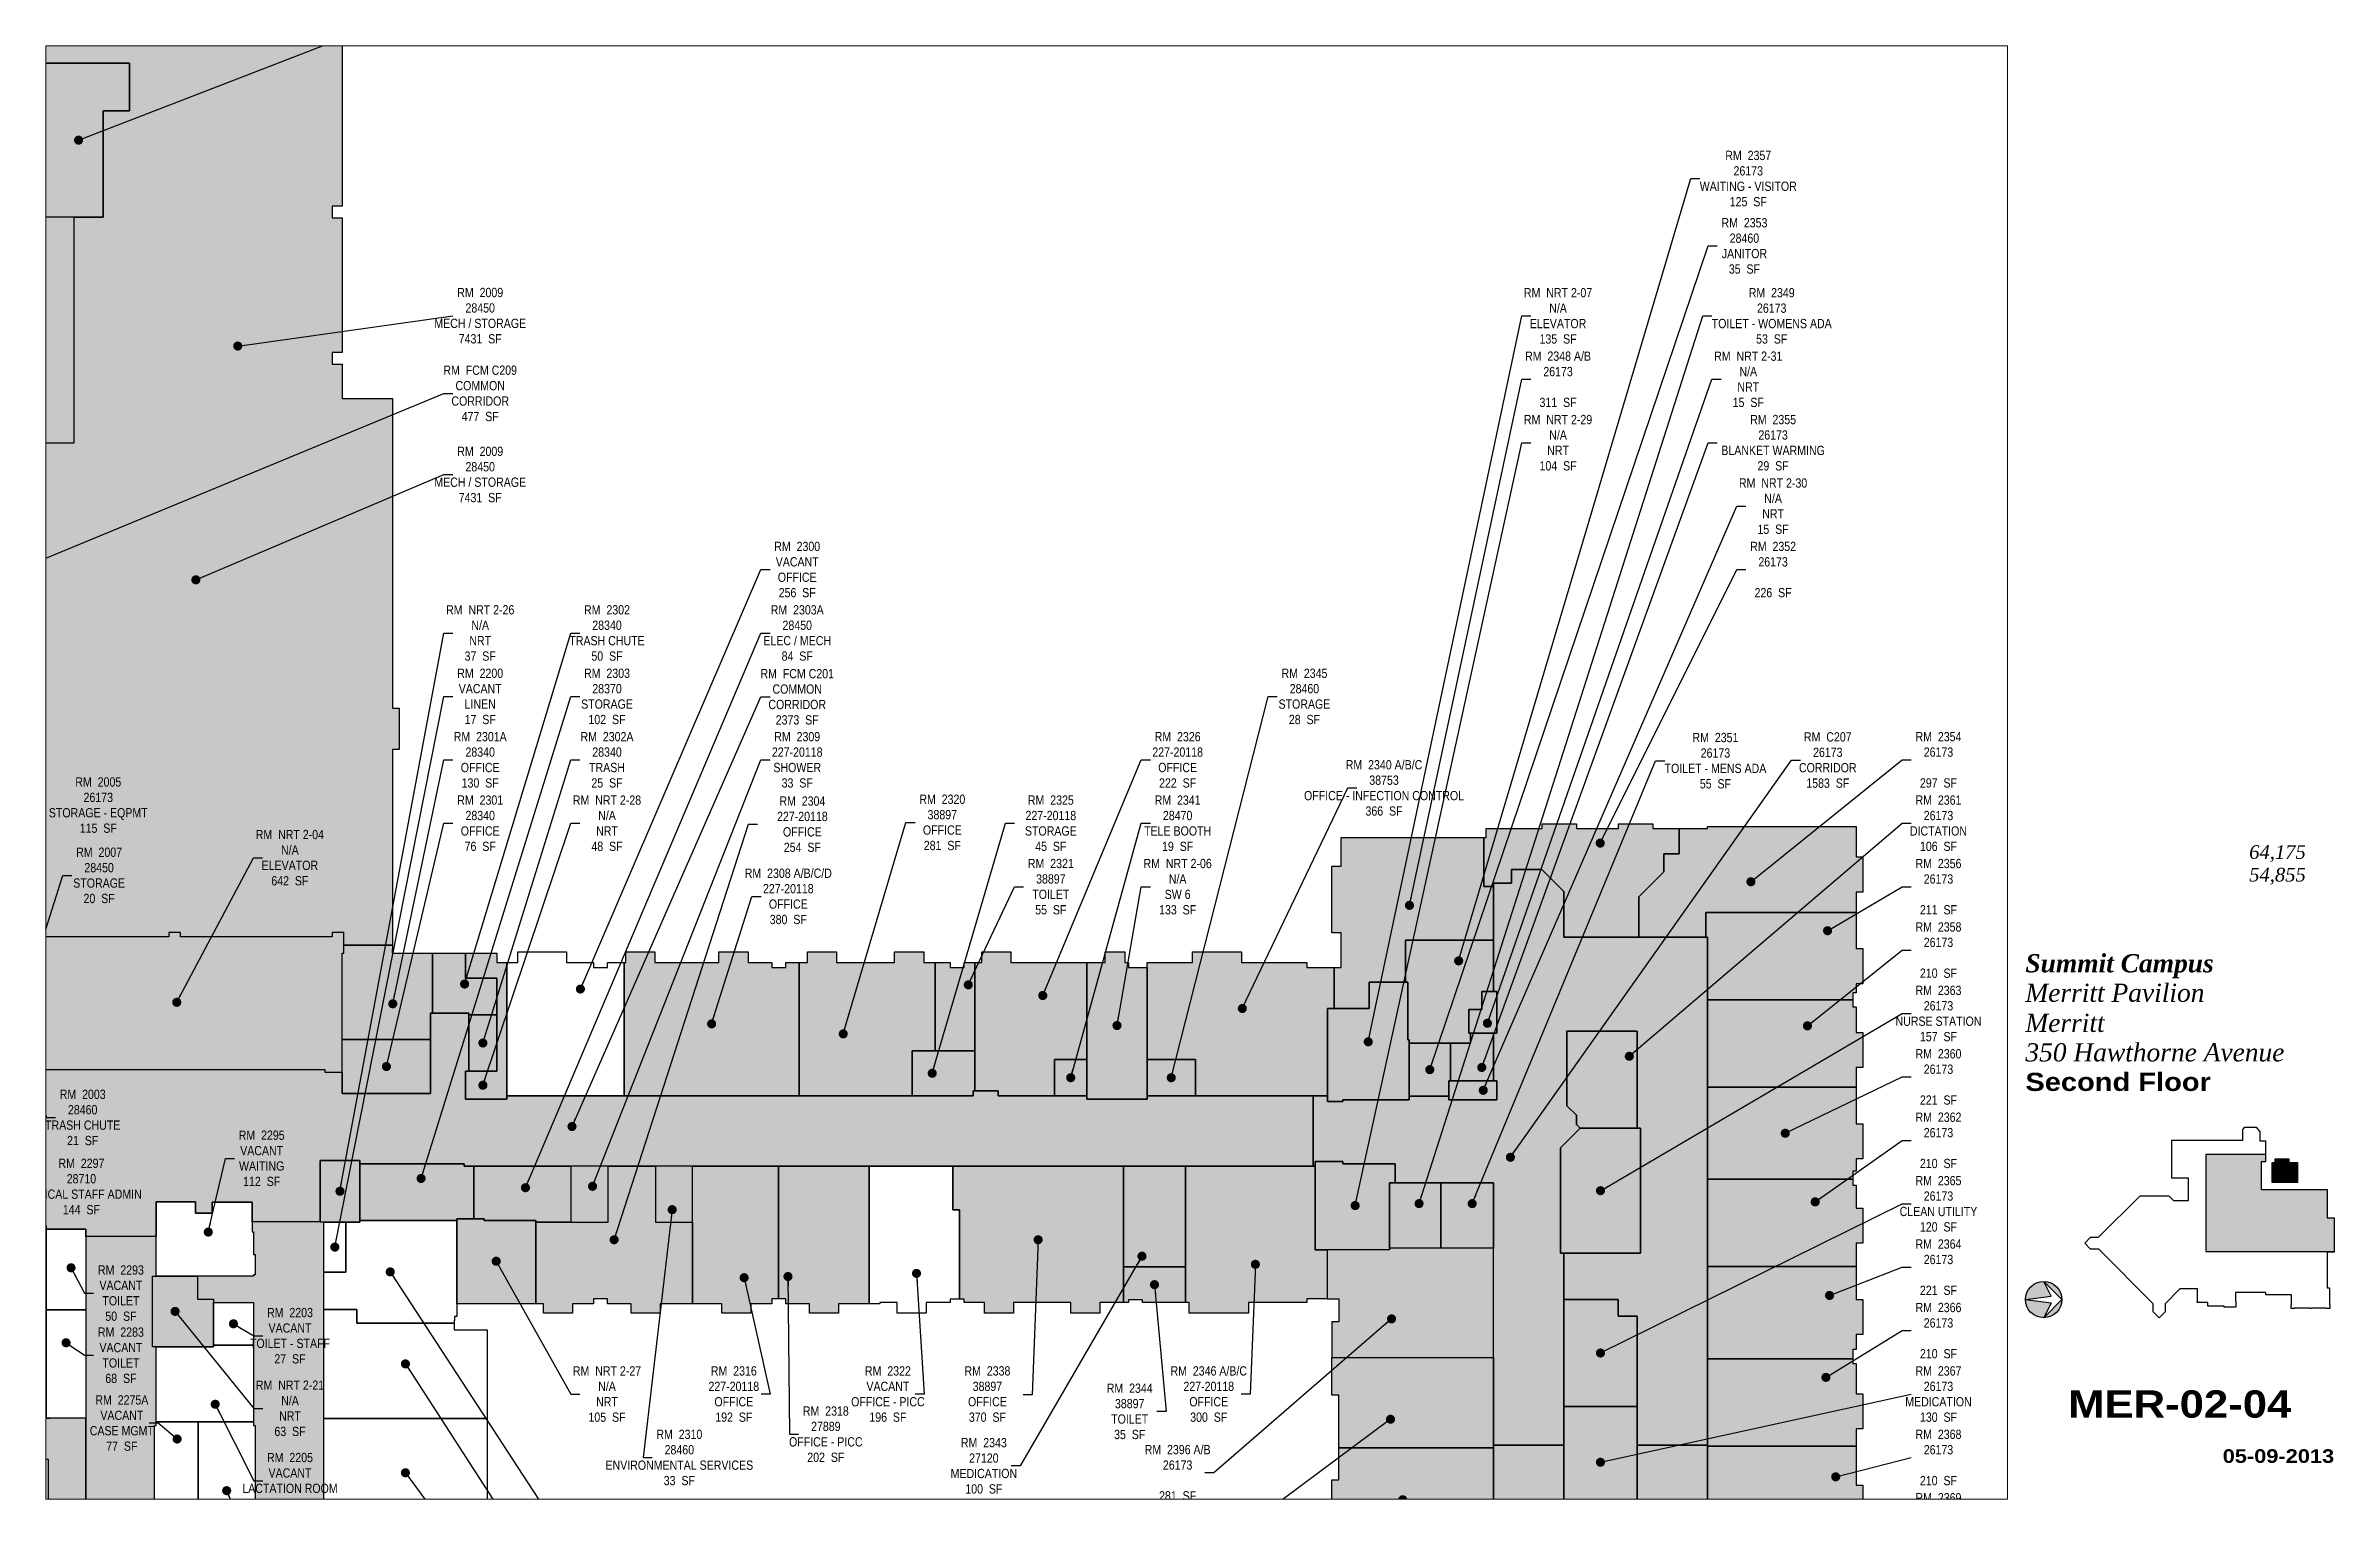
# Paper-space layout '04' of a CAD drawing. Header units: inches. Extents: x 0.9 to 16.7, y 0.5 to 10.5.
# The model-space entities are those that its viewports show. They can reach past a viewport. Long polylines and large blocks are cut down to what shows.
import ezdxf
from ezdxf.enums import TextEntityAlignment as Align

# ---------------------------------------------------------------- set-up
doc = ezdxf.new("R2010")
doc.units = ezdxf.units.IN
doc.header["$LTSCALE"] = 48
doc.header["$MEASUREMENT"] = 0
for name, color, linetype in [('0-LABEL', 3, 'Continuous'), ('1-NRT', 200, 'Continuous'), ('1-NRT-PTN', 253, 'Continuous'), ('3-FCM', 190, 'Continuous'), ('3-FCM-PTN', 9, 'Continuous'), ('4-OCC', 6, 'Continuous'), ('4-OCC-PTN', 95, 'Continuous'), ('4-VACANT', 60, 'Continuous'), ('T-TEXT-8', 8, 'Continuous'), ('T-TTLB-TEXT', 5, 'Continuous'), ('T-TTLBLK-8', 8, 'Continuous')]:
    doc.layers.add(name, color=color, linetype=linetype)
doc.layers.add('T-VPRT', color=1, linetype='Continuous', plot=False)
doc.styles.add('ArialB', font='')
doc.styles.add('ArialN', font='ARIALN.TTF')
doc.styles.add('TimesI', font='timesi.ttf')
doc.styles.add('TimesIB', font='timesbi.ttf')
doc.styles.get('ArialB').set_extended_font_data('Arial Black')
doc.dimstyles.new('AB-220', dxfattribs={"dimscale": 220, "dimtxt": 0.070312, "dimasz": 0.0625, "dimexe": 0.0625, "dimexo": 0.125, "dimgap": 0.1875, "dimtad": 0, "dimdec": 4, "dimrnd": 0.0625, "dimzin": 0, "dimdsep": 46, "dimlunit": 4, "dimtxsty": 'ArialN', "dimblk": 'ARCHTICK', "dimcen": 0.0625, "dimclrd": 256, "dimclre": 256, "dimclrt": 256, "dimadec": 0, "dimazin": 0, "dimtfac": 1, "dimtdec": 4, "dimtofl": 0, "dimtmove": 2, "dimatfit": 3, "dimldrblk": 'DOT', "dimfxl": 1, "dimfrac": 2, "dimtolj": 1, "dimtzin": 0, "dimlwd": -1, "dimlwe": -1, "dimarcsym": 0})

psp = doc.layouts.new('04')

msp = doc.modelspace()

# ---------------------------------------------------------------- texts
at = {"layer": '0-LABEL', "char_height": 14, "attachment_point": 5, "style": 'ArialN'}
for s, insert in [('RM  2357\\P26173\\PWAITING - VISITOR\\P125  SF', (5333.6, 3505.7)), ('RM  2353\\P28460\\PJANITOR\\P35  SF', (5327.8, 3403.8)), ('RM  2009\\P28450\\PMECH / STORAGE\\P7431  SF', (3413.6, 3298.2)), ('RM  NRT 2-07\\PN/A\\PELEVATOR\\P135  SF', (5045.6, 3297.9)), ('RM  2349\\P26173\\PTOILET - WOMENS ADA\\P53  SF', (5369.1, 3297.9)), ('RM  FCM C209\\PCOMMON\\PCORRIDOR\\P477  SF', (3413.6, 3180.6)), ('RM  2348 A/B\\P26173\\P\\P311  SF', (5045.6, 3201.9)), ('RM  NRT 2-31\\PN/A\\PNRT\\P15  SF', (5333.6, 3201.9)), ('RM  NRT 2-29\\PN/A\\PNRT\\P104  SF', (5045.6, 3105.9)), ('RM  2355\\P26173\\PBLANKET WARMING\\P29  SF', (5371.2, 3105.9)), ('RM  2009\\P28450\\PMECH / STORAGE\\P7431  SF', (3413.6, 3057.8)), ('RM  NRT 2-30\\PN/A\\PNRT\\P15  SF', (5371.2, 3009.9)), ('RM  2300\\PVACANT\\POFFICE\\P256  SF', (3893.6, 2913.9)), ('RM  2352\\P26173\\P\\P226  SF', (5371.2, 2913.9)), ('RM  NRT 2-26\\PN/A\\PNRT\\P37  SF', (3413.6, 2817.9)), ('RM  2302\\P28340\\PTRASH CHUTE\\P50  SF', (3605.6, 2817.9)), ('RM  2303A\\P28450\\PELEC / MECH\\P84  SF', (3893.6, 2817.9)), ('RM  2200\\PVACANT\\PLINEN\\P17  SF', (3413.6, 2721.9)), ('RM  2303\\P28370\\PSTORAGE\\P102  SF', (3605.6, 2721.9)), ('RM  FCM C201\\PCOMMON\\PCORRIDOR\\P2373  SF', (3893.6, 2721.3)), ('RM  2345\\P28460\\PSTORAGE\\P28  SF', (4661.6, 2721.9)), ('RM  2301A\\P28340\\POFFICE\\P130  SF', (3413.6, 2625.9)), ('RM  2302A\\P28340\\PTRASH\\P25  SF', (3605.6, 2625.9)), ('RM  2309\\P227-20118\\PSHOWER\\P33  SF', (3893.6, 2625.9)), ('RM  2326\\P227-20118\\POFFICE\\P222  SF', (4469.6, 2625.9)), ('RM  2354\\P26173\\P\\P297  SF', (5621.6, 2625.9)), ('RM  2351\\P26173\\PTOILET - MENS ADA\\P55  SF', (5283.9, 2624.6)), ('RM  C207\\P26173\\PCORRIDOR\\P1583  SF', (5454, 2625.6)), ('RM  2005\\P26173\\PSTORAGE - EQPMT\\P115  SF', (2835.3, 2557.4)), ('RM  2340 A/B/C\\P38753\\POFFICE - INFECTION CONTROL\\P366  SF', (4782.1, 2583.4)), ('RM  2301\\P28340\\POFFICE\\P76  SF', (3413.6, 2529.9)), ('RM  NRT 2-28\\PN/A\\PNRT\\P48  SF', (3605.6, 2529.9)), ('RM  2304\\P227-20118\\POFFICE\\P254  SF', (3901.4, 2528.5)), ('RM  2320\\P38897\\POFFICE\\P281  SF', (4113.3, 2531.2)), ('RM  2325\\P227-20118\\PSTORAGE\\P45  SF', (4277.6, 2529.9)), ('RM  2341\\P28470\\PTELE BOOTH\\P19  SF', (4469.6, 2529.9)), ('RM  2361\\P26173\\PDICTATION\\P106  SF', (5621.6, 2529.9)), ('RM  NRT 2-04\\PN/A\\PELEVATOR\\P642  SF', (3125.4, 2477.8)), ('RM  2007\\P28450\\PSTORAGE\\P20  SF', (2836.6, 2451)), ('RM  2308 A/B/C/D\\P227-20118\\POFFICE\\P380  SF', (3880.1, 2419.2)), ('RM  2321\\P38897\\PTOILET\\P55  SF', (4277.6, 2433.9)), ('RM  NRT 2-06\\PN/A\\PSW 6\\P133  SF', (4469.6, 2433.9)), ('RM  2356\\P26173\\P\\P211  SF', (5621.6, 2433.9)), ('RM  2358\\P26173\\P\\P210  SF', (5621.6, 2337.9)), ('RM  2363\\P26173\\PNURSE STATION\\P157  SF', (5621.6, 2241.9)), ('RM  2360\\P26173\\P\\P221  SF', (5621.6, 2145.9)), ('RM  2003\\P28460\\PTRASH CHUTE\\P21  SF', (2811.7, 2084.6)), ('RM  2362\\P26173\\P\\P210  SF', (5621.6, 2049.9)), ('RM  2295\\PVACANT\\PWAITING\\P112  SF', (3082.7, 2022.7)), ('RM  2297\\P28710\\PMEDICAL STAFF ADMIN\\P144  SF', (2809.8, 1980.1)), ('RM  2365\\P26173\\PCLEAN UTILITY\\P120  SF', (5621.6, 1953.9)), ('RM  2364\\P26173\\P\\P221  SF', (5621.6, 1857.9)), ('RM  2293\\PVACANT\\PTOILET\\P50  SF', (2869.6, 1818.7)), ('RM  2366\\P26173\\P\\P210  SF', (5621.6, 1761.9)), ('RM  2203\\PVACANT\\PTOILET - STAFF\\P27  SF', (3125.6, 1754.2)), ('RM  2283\\PVACANT\\PTOILET\\P68  SF', (2869.6, 1724.6)), ('RM  NRT 2-27\\PN/A\\PNRT\\P105  SF', (3605.6, 1665.9)), ('RM  2316\\P227-20118\\POFFICE\\P192  SF', (3797.6, 1665.9)), ('RM  2322\\PVACANT\\POFFICE - PICC\\P196  SF', (4030.9, 1665.9)), ('RM  2338\\P38897\\POFFICE\\P370  SF', (4181.6, 1665.9)), ('RM  2346 A/B/C\\P227-20118\\POFFICE\\P300  SF', (4516.7, 1665.9)), ('RM  2367\\P26173\\PMEDICATION\\P130  SF', (5621.6, 1665.9)), ('RM  2275A\\PVACANT\\PCASE MGMT\\P77  SF', (2871, 1622)), ('RM  NRT 2-21\\PN/A\\PNRT\\P63  SF', (3125.6, 1644.3)), ('RM  2344\\P38897\\PTOILET\\P35  SF', (4397, 1639.7)), ('RM  2318\\P27889\\POFFICE - PICC\\P202  SF', (3936.9, 1605.2)), ('RM  2310\\P28460\\PENVIRONMENTAL SERVICES\\P33  SF', (3715.1, 1569.9)), ('RM  2343\\P27120\\PMEDICATION\\P100  SF', (4176.2, 1557.3)), ('RM  2368\\P26173\\P\\P210  SF', (5621.6, 1569.9)), ('RM  2205\\PVACANT\\PLACTATION ROOM\\P117  SF', (3125.6, 1534.8)), ('RM  2396 A/B\\P26173\\P\\P281  SF', (4469.6, 1546.8)), ('RM  2369\\P26173\\PSOILED UTILITY\\P75  SF', (5621.6, 1473.9))]:
    msp.add_mtext(s, dxfattribs=dict(at, insert=insert))

# ---------------------------------------------------------------- blocks, each defined once
blk = doc.blocks.new('n-arrow')
h = blk.add_hatch(color=256)
h.paths.add_polyline_path([(0, 0.125), (0.125, 0, 0.414214)])
h.paths.add_polyline_path([(0, 0.125, 0.414214), (-0.125, 0), (0.051, 0.022)])
h = blk.add_hatch(color=256)
h.paths.add_polyline_path([(0.051, -0.022), (-0.125, 0, 0.414214), (0, -0.125)])
h.paths.add_polyline_path([(0.125, 0), (0, -0.125, 0.414214)])
for p, q in [((-0.125, 0), (0.051, 0.022)), ((-0.125, 0), (0.051, -0.022)), ((0, 0.125), (0.125, 0)), ((0.051, 0.022), (0, 0.125)), ((0, -0.125), (0.125, 0)), ((0.051, -0.022), (0, -0.125))]:
    blk.add_line(p, q)
blk.add_circle((0, 0), 0.125)
blk = doc.blocks.new('AB-TB-text')
at = {"style": 'TimesI'}
for tag, p in [('GROSS', (1.93, 4.406)), ('USEABLE', (1.93, 4.25))]:
    blk.add_attdef(tag, text='', height=0.0938, dxfattribs=at).set_placement(p, align=Align.RIGHT)
for tag, style, p in [('CAMPUS', 'TimesIB', (0, 3.75)), ('PAVILION', 'TimesI', (0, 3.547)), ('BUILDING', 'TimesI', (0, 3.34)), ('STREET', 'TimesI', (0, 3.137))]:
    blk.add_attdef(tag, text='', height=0.125, dxfattribs=dict(style=style)).set_placement(p, align=Align.TOP_LEFT)
at = {"layer": 'T-TEXT-8', "style": 'ArialB'}
blk.add_attdef('FLOOR', text='', height=0.125, dxfattribs=at).set_placement((0, 2.934), align=Align.TOP_LEFT)
blk.add_attdef('DWG#', text='', height=0.188, dxfattribs=at).set_placement((1.062, 0.749), align=Align.TOP_CENTER)
blk.add_attdef('DATE', text='', height=0.0938, dxfattribs=at).set_placement((2.125, 0.25), align=Align.RIGHT)
blk = doc.blocks.new('_ArchTick')
at = {"const_width": 0.15}
blk.add_lwpolyline([(-0.5, -0.5), (0.5, 0.5)], dxfattribs=at)
blk = doc.blocks.new('_Dot')
at = {"lineweight": -2}
blk.add_line((-0.5, 0), (-1, 0), dxfattribs=at)
at = {"const_width": 0.5}
blk.add_lwpolyline([(-0.25, 0, 1), (0.25, 0, 1)], format="xyb", close=True, dxfattribs=at)

# ---------------------------------------------------------------- hatches: boundary and pattern name
at = {"layer": '1-NRT-PTN'}
for points in [[(2842.9, 3447.4), (2742.9, 3447.4), (2742.9, 3608.4), (2728.4, 3608.4), (2728.4, 3680.4), (2882.6, 3680.4), (2882.6, 3608.4), (2842.9, 3608.4)], [(2701.1, 2341.9), (2701.1, 2360.1), (2733.6, 2360.1), (2733.6, 2364.4), (2751.1, 2364.4), (2751.1, 2357.9), (2942.1, 2357.9), (2942.1, 2364.4), (2959.6, 2364.4), (2959.6, 2357.9), (3189.6, 2357.9), (3189.6, 2364.4), (3207.1, 2364.4), (3207.1, 2333.2), (3204.6, 2333.2), (3204.6, 2153.4), (3178.6, 2153.4), (3178.6, 2157.1), (2750.8, 2157.1), (2750.6, 2341.9), (2705.6, 2341.9)], [(3453.8, 2319.2), (3453.8, 2112.2), (3391.3, 2112.2), (3391.3, 2154.7), (3438.8, 2154.7), (3438.8, 2295.7), (3391.3, 2295.7), (3391.3, 2333.2), (3438.8, 2333.2), (3438.8, 2319.2)], [(4332.3, 2112.2), (4332.3, 2319.2), (4359.8, 2319.2), (4359.8, 2335.2), (4389.8, 2335.2), (4389.8, 2319.2), (4395.2, 2319.2), (4395.2, 2311.7), (4423.3, 2311.7), (4423.3, 2112.2)], [(4696.3, 2108.9), (4696.3, 2249.6), (4759.8, 2249.6), (4759.8, 2289.4), (4818.3, 2289.4), (4818.3, 2202.2), (4820.1, 2202.2), (4820.1, 2111.4), (4719.5, 2111.4), (4719.5, 2108.9)], [(4953.1, 2212.4), (4910.3, 2212.4), (4910.3, 2248.2), (4930.3, 2248.2), (4930.3, 2275.4), (4953.1, 2275.4)], [(4880.1, 2140.2), (4953.1, 2140.2), (4953.1, 2111.4), (4880.1, 2111.4)], [(3171.5, 2019.7), (3231.1, 2019.7), (3231.1, 1926.1), (3171.5, 1926.1)], [(4790.5, 1884.4), (4677.8, 1884.4), (4677.8, 2018.2), (4719.5, 2018.2), (4719.5, 2014.4), (4799, 2014.4), (4799, 1985.7), (4790.5, 1985.7)], [(3497.6, 1802.7), (3378, 1802.7), (3378, 1931.4), (3419.4, 1931.4), (3419.4, 1928.9), (3497.6, 1928.9)], [(2917.5, 1844.6), (2985.6, 1844.6), (2985.6, 1809.6), (3009.7, 1809.6), (3009.7, 1737.6), (2917.5, 1737.6)]]:
    msp.add_hatch(color=256, dxfattribs=at).paths.add_polyline_path(points)
at = {"layer": '3-FCM-PTN'}
for points in [[(2723.9, 2882.4), (2725.9, 2882.4), (2725.9, 3105.9), (2798.9, 3105.9), (2798.9, 3447.4), (2742.9, 3447.4), (2742.9, 3242.4), (2733.6, 3242.4), (2733.6, 3224.9), (2742.9, 3224.9), (2742.9, 3164.9), (2667.4, 3164.9), (2667.4, 2991.4), (2673.4, 2991.4), (2673.4, 2990.4), (2676.4, 2990.4), (2676.4, 2932.4), (2665.6, 2932.4), (2665.6, 2931.4), (2658.1, 2931.4), (2658.1, 2882.4), (2658.1, 2754.9), (2599.8, 2754.9), (2599.8, 2682.9), (2583.8, 2682.9), (2583.8, 2523.1), (2665.1, 2523.1), (2665.1, 2691.4), (2742.2, 2691.4), (2744.9, 2799.6), (2723.9, 2799.6), (2723.9, 2882.4)], [(2665.1, 2474.4), (2706.3, 2474.4), (2706.3, 2360.1), (2701.1, 2360.1), (2701.1, 2341.9), (2710.8, 2341.9), (2710.8, 2162.5), (2750.8, 2162.5), (2750.8, 2157.1), (3178.6, 2157.1), (3178.6, 2153.4), (3204.6, 2153.4), (3204.6, 2120.9), (3338.5, 2120.9), (3338.5, 2242.7), (3396.5, 2242.7), (3396.5, 2154.7), (3391.3, 2154.7), (3391.3, 2112.2), (3453.8, 2112.2), (3453.8, 2117.4), (4160.1, 2117.4), (4160.1, 2124.9), (4197.8, 2124.9), (4197.8, 2117.4), (4332.3, 2117.4), (4332.3, 2112.2), (4423.3, 2112.2), (4423.3, 2117.4), (4675, 2117.4), (4675, 2010.9), (4132, 2010.9), (4000, 2010.9), (3419.4, 2010.9), (3389.1, 2010.9), (3389.1, 2014.4), (3231.1, 2014.4), (3231.1, 2019.7), (3171.5, 2019.7), (3171.5, 1926.6), (3068.3, 1926.6), (3068.3, 1956.4), (3007.8, 1956.4), (3007.8, 1939.6), (2982.3, 1939.6), (2982.3, 1956.9), (2922.8, 1956.9), (2922.8, 1904.6), (2818.9, 1904.6), (2816.3, 1904.6), (2816.3, 1915.3), (2756.8, 1915.3), (2756.8, 1920.6), (2706.8, 1920.6), (2706.8, 1914.6), (2555, 1914.6), (2555, 2024.6), (2650.9, 2024.6), (2650.9, 2071.4), (2601.6, 2071.4), (2601.6, 2147), (2608.6, 2147), (2608.6, 2282.7), (2612.1, 2282.7), (2612.1, 2392.6), (2558.6, 2392.6), (2558.6, 2474.4), (2583.8, 2474.4), (2583.8, 2523.1), (2665.1, 2523.1)], [(2816.3, 1904.6), (2816.3, 637.1), (2821.5, 637.1), (2821.5, 612.1), (2816.3, 612.1), (2816.3, 549.4), (3061.1, 549.4), (3061.1, 330.1), (3078.6, 330.1), (3078.6, 322.1), (3126.6, 322.1), (3126.6, 338.1), (3171.5, 338.1), (3171.5, 339.1), (3176.8, 339.1), (3176.8, 1926.1), (3171.5, 1926.1), (3171.5, 1926.4), (3171.5, 1926.6), (3068.3, 1926.6), (3068.3, 1911.6), (3070.3, 1911.6), (3070.3, 1877.1), (3072.9, 1877.1), (3072.9, 1846.6), (3070.3, 1846.6), (3070.3, 1844.6), (2985.6, 1844.6), (2985.6, 1809.6), (3009.7, 1809.6), (3009.7, 1804.4), (3070.3, 1804.4), (3070.3, 1618.4), (3072.9, 1618.4), (3072.9, 1455.7), (2920.2, 1455.7), (2920.2, 1389.7), (3075.6, 1389.7), (3075.6, 1281.2), (2922.8, 1281.2), (2922.8, 1183.5), (3070.3, 1183.5), (3070.3, 901.1), (3075.6, 901.1), (3075.6, 820.6), (3070.3, 820.6), (3070.3, 655.9), (2971.3, 655.9), (2971.3, 650.6), (2917.5, 650.6), (2917.5, 672.6), (2922.8, 672.6), (2922.8, 1281.2), (2917.5, 1281.2), (2917.5, 1389.7), (2920.2, 1389.7), (2920.2, 1618.4), (2922.8, 1618.4), (2922.8, 1737.6), (2917.5, 1737.6), (2917.5, 1844.6), (2922.8, 1844.6), (2922.8, 1904.6)]]:
    msp.add_hatch(color=256, dxfattribs=at).paths.add_polyline_path(points)
at = {"layer": '4-OCC-PTN'}
for color, points in [(55, [(2742.2, 2691.4), (2744.9, 2799.6), (2723.9, 2799.6), (2723.9, 2882.4), (2725.9, 2882.4), (2725.9, 3105.9), (2798.9, 3105.9), (2798.9, 3447.4), (2842.9, 3447.4), (2842.9, 3608.4), (2882.6, 3608.4), (2882.6, 3680.4), (2728.4, 3680.4), (2728.4, 3608.4), (2742.9, 3608.4), (2742.9, 3242.4), (2733.6, 3242.4), (2733.6, 3224.9), (2742.9, 3224.9), (2742.9, 3164.9), (2667.4, 3164.9), (2667.4, 2991.4), (2639.4, 2991.4), (2639.4, 3039.4), (2464.6, 3039.4), (2464.6, 3053.9), (2449.6, 3053.9), (2449.6, 3224.9), (2464.6, 3224.9), (2464.6, 3242.4), (2449.6, 3242.4), (2449.6, 3446.4), (2464.6, 3446.4), (2464.6, 3463.9), (2449.6, 3463.9), (2449.6, 3715.9), (2464.6, 3715.9), (2464.6, 3733.4), (2449.6, 3733.4), (2449.6, 3982.4), (2464.6, 3982.4), (2464.6, 3997.4), (2694.6, 3997.4), (2694.6, 3982.4), (2712.1, 3982.4), (2712.1, 3997.4), (2942.1, 3997.4), (2942.1, 3982.4), (2959.6, 3982.4), (2959.6, 3997.4), (3189.6, 3997.4), (3189.6, 3982.4), (3204.6, 3982.4), (3204.6, 3733.4), (3189.6, 3733.4), (3189.6, 3715.9), (3204.6, 3715.9), (3204.6, 3463.9), (3189.6, 3463.9), (3189.6, 3446.4), (3204.6, 3446.4), (3204.6, 3242.4), (3189.6, 3242.4), (3189.6, 3224.9), (3204.6, 3224.9), (3204.6, 3172.7), (3280.6, 3172.7), (3280.6, 2704.4), (3291.1, 2704.4), (3291.1, 2641.4), (3280.6, 2641.4), (3280.6, 2345.5), (3207.1, 2345.5), (3207.1, 2364.4), (3189.6, 2364.4), (3189.6, 2357.9), (2959.6, 2357.9), (2959.6, 2364.4), (2942.1, 2364.4), (2942.1, 2357.9), (2751.1, 2357.9), (2751.1, 2364.4), (2733.6, 2364.4), (2733.6, 2360.1), (2706.3, 2360.1), (2706.3, 2471.8), (2706.3, 2474.4), (2665.1, 2474.4), (2665.1, 2523.1), (2665.1, 2691.4)]), (185, [(4717.3, 2508.4), (4933.3, 2508.4), (4933.3, 2434.4), (4947.8, 2434.4), (4947.8, 2352.8), (4814.8, 2352.8), (4814.8, 2289.4), (4759.8, 2289.4), (4759.8, 2249.6), (4706.8, 2249.6), (4706.8, 2311.7), (4717.3, 2311.7), (4717.3, 2364.1), (4703.3, 2364.1), (4703.3, 2465.2), (4717.3, 2465.2)]), (185, [(5229.2, 2522.2), (5229.2, 2483.5), (5205.7, 2483.5), (5205.7, 2456.3), (5167.9, 2418.6), (5167.9, 2357.7), (5054.3, 2357.7), (5054.3, 2426.8), (5021, 2460.1), (4975.3, 2460.1), (4975.3, 2439.4), (4947.8, 2439.4), (4947.8, 2434.4), (4933.3, 2434.4), (4933.3, 2508.4), (4936.8, 2508.4), (4936.8, 2522.2), (5021.3, 2522.2), (5021.3, 2529.2), (5073.3, 2529.2), (5073.3, 2522.2), (5137.3, 2522.2), (5137.3, 2529.2), (5189.3, 2529.2), (5189.3, 2522.2)]), (185, [(5496.8, 2394.8), (5269.2, 2394.8), (5269.2, 2357.7), (5167.9, 2357.7), (5167.9, 2418.6), (5205.7, 2456.3), (5205.7, 2483.5), (5229.2, 2483.5), (5229.2, 2522.2), (5271.8, 2522.2), (5271.8, 2525.2), (5496.8, 2525.2), (5496.8, 2479), (5507.3, 2479), (5507.3, 2425.8), (5496.8, 2425.8)]), (185, [(4677.8, 2018.2), (4677.8, 2010.9), (4675, 2010.9), (4675, 2117.4), (4696.3, 2117.4), (4696.3, 2108.9), (4719.5, 2108.9), (4719.5, 2111.4), (4820.1, 2111.4), (4820.1, 2116.7), (4880.1, 2116.7), (4880.1, 2111.4), (4953.1, 2111.4), (4953.1, 2140.2), (4947.8, 2140.2), (4947.8, 2212.4), (4953.1, 2212.4), (4953.1, 2275.4), (4947.8, 2275.4), (4947.8, 2439.4), (4975.3, 2439.4), (4975.3, 2460.1), (5021, 2460.1), (5054.3, 2426.8), (5054.3, 2357.7), (5165.3, 2357.7), (5271.8, 2357.7), (5271.8, 1588.4), (5165.3, 1588.4), (5165.3, 1783.9), (5136.6, 1783.9), (5136.6, 1808.9), (5054.3, 1808.9), (5054.3, 1879.2), (5170.6, 1879.2), (5170.6, 2068.4), (5165.3, 2068.4), (5165.3, 2215.2), (5058.8, 2215.2), (5058.8, 2102.4), (5073.3, 2087.9), (5073.3, 2074.1), (5079.1, 2068.4), (5049.1, 2038.4), (5049.1, 1879.2), (5054.3, 1879.2), (5054.3, 1588.4), (4947.8, 1588.4), (4947.8, 1985.7), (4799, 1985.7), (4799, 2014.4), (4719.5, 2014.4), (4719.5, 2018.2)]), (185, [(5491.8, 2262.5), (5271.8, 2262.5), (5271.8, 2357.7), (5269.2, 2357.7), (5269.2, 2394.8), (5496.8, 2394.8), (5496.8, 2340.2), (5507.3, 2340.2), (5507.3, 2287.1), (5496.8, 2287.1), (5496.8, 2273.2), (5491.8, 2273.2)]), (55, [(2710.8, 2341.9), (2750.6, 2341.9), (2750.8, 2238.9), (2710.8, 2238.9)]), (50, [(3338.5, 2202.5), (3204.6, 2202.5), (3204.6, 2333.2), (3207.1, 2333.2), (3207.1, 2345.5), (3280.6, 2345.5), (3280.5, 2333.2), (3341.2, 2333.2), (3341.2, 2242.7), (3338.5, 2242.7)]), (50, [(3438.8, 2240), (3396.5, 2240), (3396.5, 2242.7), (3341.2, 2242.7), (3341.2, 2333.2), (3391.3, 2333.2), (3391.3, 2295.7), (3438.8, 2295.7)]), (45, [(3896.7, 2319.2), (3896.7, 2117.4), (3631.4, 2117.4), (3631.4, 2319.2), (3634.1, 2319.2), (3634.1, 2335.2), (3678.1, 2335.2), (3678.1, 2319.2), (3775.1, 2319.2), (3775.1, 2335.2), (3819.1, 2335.2), (3819.1, 2319.2), (3855.2, 2319.2), (3855.2, 2311.7), (3876.2, 2311.7), (3876.2, 2319.2)]), (43, [(4102.4, 2319.2), (4102.4, 2185.6), (4067.4, 2185.6), (4067.4, 2117.4), (3896.7, 2117.4), (3896.7, 2319.2), (3909.1, 2319.2), (3909.1, 2335.2), (3953.1, 2335.2), (3953.1, 2319.2), (4041.1, 2319.2), (4041.1, 2335.2), (4085.1, 2335.2), (4085.1, 2319.2)]), (45, [(4162.7, 2124.9), (4162.7, 2319.2), (4173.1, 2319.2), (4173.1, 2335.2), (4217.1, 2335.2), (4217.1, 2319.2), (4332.3, 2319.2), (4332.3, 2172.1), (4283.2, 2172.1), (4283.2, 2117.4), (4197.8, 2117.4), (4197.8, 2124.9)]), (49, [(4496.4, 2117.4), (4496.4, 2172.1), (4423.3, 2172.1), (4423.3, 2319.2), (4492.2, 2319.2), (4492.2, 2335.2), (4566.2, 2335.2), (4566.2, 2319.2), (4665.2, 2319.2), (4665.2, 2311.7), (4706.8, 2311.7), (4706.8, 2249.6), (4696.3, 2249.6), (4696.3, 2117.4)]), (185, [(4818.3, 2289.4), (4814.8, 2289.4), (4814.8, 2352.8), (4947.8, 2352.8), (4947.8, 2275.4), (4930.3, 2275.4), (4930.3, 2248.2), (4910.3, 2248.2), (4910.3, 2212.4), (4912.9, 2212.4), (4912.9, 2197.3), (4820.1, 2197.3), (4820.1, 2202.2), (4818.3, 2202.2)]), (43, [(4162.7, 2319.2), (4162.7, 2185.6), (4102.4, 2185.6), (4102.4, 2319.2), (4125.2, 2319.2), (4125.2, 2311.7), (4146.2, 2311.7), (4146.2, 2319.2)]), (185, [(5496.8, 2130.3), (5271.8, 2130.3), (5271.8, 2262.5), (5491.8, 2262.5), (5491.8, 2252.2), (5496.8, 2252.2), (5496.8, 2213.2), (5507.3, 2213.2), (5507.3, 2160.1), (5496.8, 2160.1)]), (201, [(2710.8, 2238.9), (2750.8, 2238.9), (2750.8, 2162.5), (2710.8, 2162.5)]), (50, [(3396.5, 2240), (3438.8, 2240), (3438.8, 2154.7), (3396.5, 2154.7)]), (50, [(3204.6, 2202.5), (3338.5, 2202.5), (3338.5, 2120.9), (3204.6, 2120.9)]), (45, [(4067.4, 2117.4), (4067.4, 2185.6), (4162.7, 2185.6), (4162.7, 2124.9), (4160.1, 2124.9), (4160.1, 2117.4)]), (201, [(4820.1, 2197.3), (4882.7, 2197.3), (4882.7, 2140.2), (4880.1, 2140.2), (4880.1, 2116.7), (4820.1, 2116.7)]), (185, [(4882.7, 2140.2), (4882.7, 2197.3), (4912.9, 2197.3), (4912.9, 2212.4), (4947.8, 2212.4), (4947.8, 2140.2)]), (185, [(5165.3, 2068.4), (5079.1, 2068.4), (5073.3, 2074.1), (5073.3, 2087.9), (5058.8, 2102.4), (5058.8, 2215.2), (5165.3, 2215.2)]), (62, [(4283.2, 2172.1), (4332.3, 2172.1), (4332.3, 2117.4), (4283.2, 2117.4)]), (201, [(4423.3, 2172.1), (4496.4, 2172.1), (4496.4, 2117.4), (4423.3, 2117.4)]), (185, [(5491.8, 1991), (5271.8, 1991), (5271.8, 2130.3), (5496.8, 2130.3), (5496.8, 2075.2), (5507.3, 2075.2), (5507.3, 2022.1), (5496.8, 2022.1), (5496.8, 2003.2), (5491.8, 2003.2)]), (185, [(5170.6, 1879.2), (5049.1, 1879.2), (5049.1, 2038.4), (5079.1, 2068.4), (5170.6, 2068.4)]), (58, [(3378, 1928.8), (3231.1, 1928.8), (3231.1, 2014.4), (3389.1, 2014.4), (3389.1, 2010.9), (3404.2, 2010.9), (3404.2, 1931.4), (3378, 1931.4)]), (55, [(3497.6, 1928.9), (3419.4, 1928.9), (3419.4, 1931.4), (3404.2, 1931.4), (3404.2, 2010.9), (3550.9, 2010.9), (3550.9, 1926.3), (3497.6, 1926.3)]), (45, [(3497.6, 1802.7), (3497.6, 1926.3), (3607.2, 1926.3), (3607.2, 2010.9), (3678.9, 2010.9), (3678.9, 1926.3), (3735.2, 1926.3), (3735.2, 1802.7), (3686, 1802.7), (3686, 1788.2), (3642, 1788.2), (3642, 1802.7), (3606.3, 1802.7), (3606.3, 1810.2), (3585.3, 1810.2), (3585.3, 1802.7), (3553.5, 1802.7), (3553.5, 1788.2), (3509.5, 1788.2), (3509.5, 1802.7)]), (45, [(3550.9, 1926.3), (3607.2, 1926.3), (3607.2, 2010.9), (3550.9, 2010.9)]), (201, [(3678.9, 1926.3), (3735.2, 1926.3), (3735.2, 2010.9), (3678.9, 2010.9)]), (45, [(3735.2, 1802.7), (3735.2, 2010.9), (3865.4, 2010.9), (3865.4, 1810.2), (3855.3, 1810.2), (3855.3, 1802.7), (3823.3, 1802.7), (3823.3, 1788.2), (3779.3, 1788.2), (3779.3, 1802.7)]), (237, [(3865.4, 1810.2), (3865.4, 2010.9), (4002.7, 2010.9), (4002.7, 1802.7), (3956, 1802.7), (3956, 1788.2), (3912, 1788.2), (3912, 1802.7), (3876.3, 1802.7), (3876.3, 1810.2)]), (43, [(4139.2, 1809.7), (4139.2, 1945), (4129.4, 1945), (4129.4, 2010.9), (4387.4, 2010.9), (4387.4, 1804.7), (4352, 1804.7), (4352, 1788.2), (4308, 1788.2), (4308, 1804.7), (4221.3, 1804.7), (4221.3, 1788.2), (4177.3, 1788.2), (4177.3, 1804.7), (4146.3, 1804.7), (4146.3, 1809.7)]), (193, [(4387.4, 2010.9), (4481.7, 2010.9), (4481.7, 1858.3), (4387.4, 1858.3)]), (45, [(4481.7, 1836.4), (4481.7, 1847.7), (4481.7, 1858.3), (4481.7, 2010.9), (4677.8, 2010.9), (4677.8, 1884.4), (4695.8, 1884.4), (4695.8, 1810.3), (4665.3, 1810.3), (4665.3, 1804.7), (4577.1, 1804.7), (4577.1, 1788.2), (4487, 1788.2), (4487, 1804.7), (4481.7, 1804.7), (4481.7, 1821), (4481.7, 1826.7), (4481.7, 1831.5)]), (185, [(4808.5, 1985.7), (4868.2, 1985.7), (4868.2, 1887), (4790.5, 1887), (4790.5, 1985.7), (4799, 1985.7)]), (185, [(4868.2, 1887), (4868.2, 1985.7), (4947.8, 1985.7), (4947.8, 1887)]), (185, [(5496.8, 1858.8), (5271.8, 1858.8), (5271.8, 1991), (5491.8, 1991), (5491.8, 1982.2), (5496.8, 1982.2), (5496.8, 1947.3), (5507.3, 1947.3), (5507.3, 1894.1), (5496.8, 1894.1)]), (234, [(2538.8, 1775.6), (2538.8, 1629.3), (2762.8, 1629.3), (2756.9, 1629.3), (2756.8, 1920.6), (2706.8, 1920.6), (2706.8, 1914.6), (2685.7, 1914.6), (2685.7, 1769.6), (2596.7, 1769.6), (2596.7, 1775.6)]), (185, [(4947.8, 1887), (4790.5, 1887), (4790.5, 1884.4), (4695.8, 1884.4), (4695.8, 1810.3), (4713.8, 1810.3), (4713.8, 1775.2), (4703.3, 1775.2), (4703.3, 1721.5), (4947.8, 1721.5)]), (43, [(4387.4, 1858.3), (4481.7, 1858.3), (4481.7, 1804.7), (4416.3, 1804.7), (4416.3, 1808.4), (4395.3, 1808.4), (4395.3, 1804.7), (4387.4, 1804.7)]), (185, [(5491.8, 1719.5), (5271.8, 1719.5), (5271.8, 1858.8), (5496.8, 1858.8), (5496.8, 1809.3), (5507.3, 1809.3), (5507.3, 1756.1), (5496.8, 1756.1), (5496.8, 1733.2), (5491.8, 1733.2)]), (185, [(5054.3, 1647.3), (5054.3, 1808.9), (5136.6, 1808.9), (5136.6, 1783.9), (5165.3, 1783.9), (5165.3, 1647.3)]), (185, [(4703.3, 1721.5), (4947.8, 1721.5), (4947.8, 1584.3), (4713.8, 1584.3), (4713.8, 1664.2), (4703.3, 1664.2)]), (185, [(5496.8, 1587.3), (5271.8, 1587.3), (5271.8, 1719.5), (5491.8, 1719.5), (5491.8, 1712.2), (5496.8, 1712.2), (5496.8, 1666.2), (5507.3, 1666.2), (5507.3, 1613.1), (5496.8, 1613.1)]), (234, [(2759.4, 1567.6), (2759.4, 1402.6), (2765.4, 1402.6), (2765.4, 1340.1), (2701.2, 1340.1), (2701.2, 1123.1), (2652.2, 1123.1), (2652.2, 1629.3), (2753.4, 1629.3), (2753.3, 1567.6)]), (234, [(2765.4, 1340.1), (2816.3, 1340.1), (2816.3, 1629.4), (2753.4, 1629.3), (2753.3, 1567.6), (2759.4, 1567.6), (2759.4, 1402.6), (2765.4, 1402.6), (2765.4, 1340.1)]), (185, [(5054.3, 1647.3), (5165.3, 1647.3), (5165.3, 1478), (5054.3, 1478)]), (185, [(4713.8, 1584.3), (4947.8, 1584.3), (4947.8, 1449.7), (4947.8, 1447), (4718.8, 1447), (4718.8, 1456.7), (4713.8, 1456.7), (4713.8, 1488.1), (4703.3, 1488.1), (4703.3, 1536.2), (4713.8, 1536.2)]), (185, [(5165.3, 1588.4), (5271.8, 1588.4), (5271.8, 712.4), (5207.2, 712.3), (5165.3, 754.2), (5165.3, 828.7), (5054.3, 828.7), (5054.3, 754), (5018.3, 717.9), (5018.3, 657.7), (4947.8, 657.7), (4947.8, 1257.4), (4729.1, 1257.4), (4729.1, 1262.7), (4713.8, 1262.7), (4713.8, 1312.4), (4947.8, 1312.4), (4947.8, 1588.4), (5054.3, 1588.4), (5054.3, 1147.4), (5049.1, 1147.4), (5049.1, 1124.4), (5054.3, 1124.4), (5054.3, 935.2), (5165.3, 935.2)]), (185, [(5491.8, 1455), (5271.8, 1455), (5271.8, 1587.3), (5496.8, 1587.3), (5496.8, 1528.2), (5507.3, 1528.2), (5507.3, 1475.1), (5496.8, 1475.1), (5496.8, 1463.2), (5491.8, 1463.2)])]:
    msp.add_hatch(color=color, dxfattribs=at).paths.add_polyline_path(points)

# ---------------------------------------------------------------- linework, layer by layer
at = {"layer": '1-NRT'}
for points in [[(2842.9, 3447.4), (2742.9, 3447.4), (2742.9, 3608.4), (2728.4, 3608.4), (2728.4, 3680.4), (2882.6, 3680.4), (2882.6, 3608.4), (2842.9, 3608.4)], [(2701.1, 2360.1), (2701.1, 2341.9), (2750.6, 2341.9), (2750.8, 2157.1), (3178.6, 2157.1), (3178.6, 2153.4), (3204.6, 2153.4), (3204.6, 2333.2), (3207.1, 2333.2), (3207.1, 2364.4), (3189.6, 2364.4), (3189.6, 2357.9), (2959.6, 2357.9), (2959.6, 2364.4), (2942.1, 2364.4), (2942.1, 2357.9), (2751.1, 2357.9), (2751.1, 2364.4), (2733.6, 2364.4), (2733.6, 2360.1), (2701.1, 2360.1)], [(3453.8, 2319.2), (3453.8, 2112.2), (3391.3, 2112.2), (3391.3, 2154.7), (3438.8, 2154.7), (3438.8, 2295.7), (3391.3, 2295.7), (3391.3, 2333.2), (3438.8, 2333.2), (3438.8, 2319.2)], [(4332.3, 2112.2), (4332.3, 2319.2), (4359.8, 2319.2), (4359.8, 2335.2), (4389.8, 2335.2), (4389.8, 2319.2), (4395.2, 2319.2), (4395.2, 2311.7), (4423.3, 2311.7), (4423.3, 2112.2)], [(4696.3, 2108.9), (4696.3, 2249.6), (4759.8, 2249.6), (4759.8, 2289.4), (4818.3, 2289.4), (4818.3, 2202.2), (4818.3, 2202.2), (4820.1, 2202.2), (4820.1, 2111.4), (4719.5, 2111.4), (4719.5, 2108.9)], [(4953.1, 2212.4), (4910.3, 2212.4), (4910.3, 2248.2), (4930.3, 2248.2), (4930.3, 2275.4), (4953.1, 2275.4)], [(4880.1, 2140.2), (4953.1, 2140.2), (4953.1, 2111.4), (4880.1, 2111.4)], [(3171.5, 2019.7), (3231.1, 2019.7), (3231.1, 1926.1), (3171.5, 1926.1)], [(4790.5, 1884.4), (4677.8, 1884.4), (4677.8, 2018.2), (4719.5, 2018.2), (4719.5, 2014.4), (4799, 2014.4), (4799, 1985.7), (4790.5, 1985.7)], [(3497.6, 1802.7), (3378, 1802.7), (3378, 1931.4), (3419.4, 1931.4), (3419.4, 1928.9), (3497.6, 1928.9)], [(2917.5, 1844.6), (2985.6, 1844.6), (2985.6, 1809.6), (3009.7, 1809.6), (3009.7, 1737.6), (2917.5, 1737.6)]]:
    msp.add_lwpolyline(points, close=True, dxfattribs=at)
at = {"layer": '3-FCM'}
for points in [[(2725.9, 3105.9), (2798.9, 3105.9), (2798.9, 3447.4), (2742.9, 3447.4), (2742.9, 3242.4), (2733.6, 3242.4)], [(2733.6, 3224.9), (2742.9, 3224.9), (2742.9, 3164.9), (2667.4, 3164.9)], [(2665.1, 2691.4), (2742.2, 2691.4), (2744.9, 2799.6), (2723.9, 2799.6)], [(2710.8, 2162.5), (2750.8, 2162.5), (2750.8, 2157.1), (3178.6, 2157.1), (3178.6, 2153.4), (3204.6, 2153.4), (3204.6, 2120.9), (3338.5, 2120.9), (3338.5, 2242.7), (3396.5, 2242.7), (3396.5, 2154.7), (3391.3, 2154.7), (3391.3, 2112.2), (3453.8, 2112.2), (3453.8, 2117.4), (4160.1, 2117.4), (4160.1, 2124.9), (4197.8, 2124.9), (4197.8, 2117.4), (4332.3, 2117.4), (4332.3, 2112.2), (4423.3, 2112.2), (4423.3, 2117.4), (4675, 2117.4), (4675, 2010.9), (4132, 2010.9), (4000, 2010.9), (3419.4, 2010.9), (3389.1, 2010.9), (3389.1, 2014.4), (3231.1, 2014.4), (3231.1, 2019.7), (3171.5, 2019.7), (3171.5, 1926.6), (3068.3, 1926.6), (3068.3, 1956.4), (3007.8, 1956.4), (3007.8, 1939.6), (2982.3, 1939.6), (2982.3, 1956.9), (2922.8, 1956.9), (2922.8, 1904.6), (2818.9, 1904.6), (2816.3, 1904.6), (2816.3, 1915.3), (2756.8, 1915.3), (2756.8, 1920.6), (2706.8, 1920.6)], [(3176.8, 339.1), (3176.8, 1926.1), (3171.5, 1926.1), (3171.5, 1926.4), (3171.5, 1926.6), (3068.3, 1926.6), (3068.3, 1911.6), (3070.3, 1911.6), (3070.3, 1877.1), (3072.9, 1877.1), (3072.9, 1846.6), (3070.3, 1846.6), (3070.3, 1844.6), (2985.6, 1844.6), (2985.6, 1809.6), (3009.7, 1809.6), (3009.7, 1804.4), (3070.3, 1804.4), (3070.3, 1618.4), (3072.9, 1618.4), (3072.9, 1455.7)], [(2920.2, 1389.7), (2920.2, 1618.4), (2922.8, 1618.4), (2922.8, 1737.6), (2917.5, 1737.6), (2917.5, 1844.6), (2922.8, 1844.6), (2922.8, 1904.6), (2816.3, 1904.6), (2816.3, 637.1)]]:
    msp.add_lwpolyline(points, dxfattribs=at)
at = {"layer": '4-OCC'}
for points in [[(2725.9, 3105.9), (2798.9, 3105.9), (2798.9, 3447.4), (2842.9, 3447.4), (2842.9, 3608.4), (2882.6, 3608.4), (2882.6, 3680.4), (2728.4, 3680.4)], [(2728.4, 3608.4), (2742.9, 3608.4), (2742.9, 3242.4), (2733.6, 3242.4)], [(2733.6, 3224.9), (2742.9, 3224.9), (2742.9, 3164.9), (2667.4, 3164.9)], [(3189.6, 3733.4), (3189.6, 3715.9), (3204.6, 3715.9), (3204.6, 3463.9), (3189.6, 3463.9), (3189.6, 3446.4), (3204.6, 3446.4), (3204.6, 3242.4), (3189.6, 3242.4), (3189.6, 3224.9), (3204.6, 3224.9), (3204.6, 3172.7), (3280.6, 3172.7), (3280.6, 2704.4), (3291.1, 2704.4), (3291.1, 2641.4), (3280.6, 2641.4), (3280.6, 2345.5), (3207.1, 2345.5), (3207.1, 2364.4), (3189.6, 2364.4), (3189.6, 2357.9), (2959.6, 2357.9), (2959.6, 2364.4), (2942.1, 2364.4), (2942.1, 2357.9), (2751.1, 2357.9), (2751.1, 2364.4), (2733.6, 2364.4)], [(2665.1, 2691.4), (2742.2, 2691.4), (2744.9, 2799.6), (2723.9, 2799.6)], [(4947.8, 1312.4), (4947.8, 1588.4), (5054.3, 1588.4), (5054.3, 1147.4)], [(5165.3, 935.2), (5165.3, 1588.4), (5271.8, 1588.4), (5271.8, 712.4)]]:
    msp.add_lwpolyline(points, dxfattribs=at)
for points in [[(4717.3, 2508.4), (4933.3, 2508.4), (4933.3, 2434.4), (4947.8, 2434.4), (4947.8, 2352.8), (4814.8, 2352.8), (4814.8, 2289.4), (4759.8, 2289.4), (4759.8, 2249.6), (4706.8, 2249.6), (4706.8, 2311.7), (4717.3, 2311.7), (4717.3, 2364.1), (4703.3, 2364.1), (4703.3, 2465.2), (4717.3, 2465.2)], [(5229.2, 2522.2), (5229.2, 2483.5), (5205.7, 2483.5), (5205.7, 2456.3), (5167.9, 2418.6), (5167.9, 2357.7), (5054.3, 2357.7), (5054.3, 2426.8), (5021, 2460.1), (4975.3, 2460.1), (4975.3, 2439.4), (4947.8, 2439.4), (4947.8, 2434.4), (4933.3, 2434.4), (4933.3, 2508.4), (4936.8, 2508.4), (4936.8, 2522.2), (5021.3, 2522.2), (5021.3, 2529.2), (5073.3, 2529.2), (5073.3, 2522.2), (5137.3, 2522.2), (5137.3, 2529.2), (5189.3, 2529.2), (5189.3, 2522.2)], [(5496.8, 2394.8), (5269.2, 2394.8), (5269.2, 2357.7), (5167.9, 2357.7), (5167.9, 2418.6), (5205.7, 2456.3), (5205.7, 2483.5), (5229.2, 2483.5), (5229.2, 2522.2), (5271.8, 2522.2), (5271.8, 2525.2), (5496.8, 2525.2), (5496.8, 2479), (5507.3, 2479), (5507.3, 2425.8), (5496.8, 2425.8)], [(4677.8, 2018.2), (4677.8, 2010.9), (4675, 2010.9), (4675, 2117.4), (4696.3, 2117.4), (4696.3, 2108.9), (4719.5, 2108.9), (4719.5, 2111.4), (4820.1, 2111.4), (4820.1, 2116.7), (4880.1, 2116.7), (4880.1, 2111.4), (4953.1, 2111.4), (4953.1, 2140.2), (4947.8, 2140.2), (4947.8, 2212.4), (4953.1, 2212.4), (4953.1, 2275.4), (4947.8, 2275.4), (4947.8, 2439.4), (4975.3, 2439.4), (4975.3, 2460.1), (5021, 2460.1), (5054.3, 2426.8), (5054.3, 2357.7), (5165.3, 2357.7), (5271.8, 2357.7), (5271.8, 1588.4), (5165.3, 1588.4), (5165.3, 1783.9), (5136.6, 1783.9), (5136.6, 1808.9), (5054.3, 1808.9), (5054.3, 1879.2), (5170.6, 1879.2), (5170.6, 2068.4), (5165.3, 2068.4), (5165.3, 2215.2), (5058.8, 2215.2), (5058.8, 2102.4), (5073.3, 2087.9), (5073.3, 2074.1), (5079.1, 2068.4), (5049.1, 2038.4), (5049.1, 1879.2), (5054.3, 1879.2), (5054.3, 1588.4), (4947.8, 1588.4), (4947.8, 1985.7), (4799, 1985.7), (4799, 2014.4), (4719.5, 2014.4), (4719.5, 2018.2)], [(5491.8, 2262.5), (5271.8, 2262.5), (5271.8, 2357.7), (5269.2, 2357.7), (5269.2, 2394.8), (5496.8, 2394.8), (5496.8, 2340.2), (5507.3, 2340.2), (5507.3, 2287.1), (5496.8, 2287.1), (5496.8, 2273.2), (5491.8, 2273.2)], [(2710.8, 2341.9), (2750.6, 2341.9), (2750.8, 2238.9), (2710.8, 2238.9)], [(3338.5, 2202.5), (3204.6, 2202.5), (3204.6, 2333.2), (3207.1, 2333.2), (3207.1, 2345.5), (3280.6, 2345.5), (3280.5, 2333.2), (3341.2, 2333.2), (3341.2, 2242.7), (3338.5, 2242.7)], [(3438.8, 2240), (3396.5, 2240), (3396.5, 2242.7), (3341.2, 2242.7), (3341.2, 2333.2), (3391.3, 2333.2), (3391.3, 2295.7), (3438.8, 2295.7)], [(3896.7, 2319.2), (3896.7, 2117.4), (3631.4, 2117.4), (3631.4, 2319.2), (3634.1, 2319.2), (3634.1, 2335.2), (3678.1, 2335.2), (3678.1, 2319.2), (3775.1, 2319.2), (3775.1, 2335.2), (3819.1, 2335.2), (3819.1, 2319.2), (3855.2, 2319.2), (3855.2, 2311.7), (3876.2, 2311.7), (3876.2, 2319.2)], [(4102.4, 2319.2), (4102.4, 2185.6), (4067.4, 2185.6), (4067.4, 2117.4), (3896.7, 2117.4), (3896.7, 2319.2), (3909.1, 2319.2), (3909.1, 2335.2), (3953.1, 2335.2), (3953.1, 2319.2), (4041.1, 2319.2), (4041.1, 2335.2), (4085.1, 2335.2), (4085.1, 2319.2)], [(4162.7, 2124.9), (4162.7, 2319.2), (4173.1, 2319.2), (4173.1, 2335.2), (4217.1, 2335.2), (4217.1, 2319.2), (4332.3, 2319.2), (4332.3, 2172.1), (4283.2, 2172.1), (4283.2, 2117.4), (4197.8, 2117.4), (4197.8, 2124.9)], [(4496.4, 2117.4), (4496.4, 2172.1), (4423.3, 2172.1), (4423.3, 2319.2), (4492.2, 2319.2), (4492.2, 2335.2), (4566.2, 2335.2), (4566.2, 2319.2), (4665.2, 2319.2), (4665.2, 2311.7), (4706.8, 2311.7), (4706.8, 2249.6), (4696.3, 2249.6), (4696.3, 2117.4)], [(4818.3, 2289.4), (4814.8, 2289.4), (4814.8, 2352.8), (4947.8, 2352.8), (4947.8, 2275.4), (4930.3, 2275.4), (4930.3, 2248.2), (4910.3, 2248.2), (4910.3, 2212.4), (4912.9, 2212.4), (4912.9, 2197.3), (4820.1, 2197.3), (4820.1, 2202.2), (4818.3, 2202.2)], [(4162.7, 2319.2), (4162.7, 2185.6), (4102.4, 2185.6), (4102.4, 2319.2), (4125.2, 2319.2), (4125.2, 2311.7), (4146.2, 2311.7), (4146.2, 2319.2)], [(5496.8, 2130.3), (5271.8, 2130.3), (5271.8, 2262.5), (5491.8, 2262.5), (5491.8, 2252.2), (5496.8, 2252.2), (5496.8, 2213.2), (5507.3, 2213.2), (5507.3, 2160.1), (5496.8, 2160.1)], [(2710.8, 2238.9), (2750.8, 2238.9), (2750.8, 2162.5), (2710.8, 2162.5)], [(3396.5, 2240), (3438.8, 2240), (3438.8, 2154.7), (3396.5, 2154.7)], [(3204.6, 2202.5), (3338.5, 2202.5), (3338.5, 2120.9), (3204.6, 2120.9)], [(4067.4, 2117.4), (4067.4, 2185.6), (4162.7, 2185.6), (4162.7, 2124.9), (4160.1, 2124.9), (4160.1, 2117.4)], [(4820.1, 2197.3), (4882.7, 2197.3), (4882.7, 2140.2), (4880.1, 2140.2), (4880.1, 2116.7), (4820.1, 2116.7)], [(4882.7, 2140.2), (4882.7, 2197.3), (4912.9, 2197.3), (4912.9, 2212.4), (4947.8, 2212.4), (4947.8, 2140.2)], [(5165.3, 2068.4), (5079.1, 2068.4), (5073.3, 2074.1), (5073.3, 2087.9), (5058.8, 2102.4), (5058.8, 2215.2), (5165.3, 2215.2)], [(4283.2, 2172.1), (4332.3, 2172.1), (4332.3, 2117.4), (4283.2, 2117.4)], [(4423.3, 2172.1), (4496.4, 2172.1), (4496.4, 2117.4), (4423.3, 2117.4)], [(5491.8, 1991), (5271.8, 1991), (5271.8, 2130.3), (5496.8, 2130.3), (5496.8, 2075.2), (5507.3, 2075.2), (5507.3, 2022.1), (5496.8, 2022.1), (5496.8, 2003.2), (5491.8, 2003.2)], [(5170.6, 1879.2), (5049.1, 1879.2), (5049.1, 2038.4), (5079.1, 2068.4), (5170.6, 2068.4)], [(3378, 1928.8), (3231.1, 1928.8), (3231.1, 2014.4), (3389.1, 2014.4), (3389.1, 2010.9), (3404.2, 2010.9), (3404.2, 1931.4), (3378, 1931.4)], [(3497.6, 1928.9), (3419.4, 1928.9), (3419.4, 1931.4), (3404.2, 1931.4), (3404.2, 2010.9), (3550.9, 2010.9), (3550.9, 1926.3), (3497.6, 1926.3)], [(3497.6, 1802.7), (3497.6, 1926.3), (3607.2, 1926.3), (3607.2, 2010.9), (3678.9, 2010.9), (3678.9, 1926.3), (3735.2, 1926.3), (3735.2, 1802.7), (3686, 1802.7), (3686, 1788.2), (3642, 1788.2), (3642, 1802.7), (3606.3, 1802.7), (3606.3, 1810.2), (3585.3, 1810.2), (3585.3, 1802.7), (3553.5, 1802.7), (3553.5, 1788.2), (3509.5, 1788.2), (3509.5, 1802.7)], [(3550.9, 1926.3), (3607.2, 1926.3), (3607.2, 2010.9), (3550.9, 2010.9)], [(3678.9, 1926.3), (3735.2, 1926.3), (3735.2, 2010.9), (3678.9, 2010.9)], [(3735.2, 1802.7), (3735.2, 2010.9), (3865.4, 2010.9), (3865.4, 1810.2), (3855.3, 1810.2), (3855.3, 1802.7), (3823.3, 1802.7), (3823.3, 1788.2), (3779.3, 1788.2), (3779.3, 1802.7)], [(3865.4, 1810.2), (3865.4, 2010.9), (4002.7, 2010.9), (4002.7, 1802.7), (3956, 1802.7), (3956, 1788.2), (3912, 1788.2), (3912, 1802.7), (3876.3, 1802.7), (3876.3, 1810.2)], [(4139.2, 1809.7), (4139.2, 1945), (4129.4, 1945), (4129.4, 2010.9), (4387.4, 2010.9), (4387.4, 1804.7), (4352, 1804.7), (4352, 1788.2), (4308, 1788.2), (4308, 1804.7), (4221.3, 1804.7), (4221.3, 1788.2), (4177.3, 1788.2), (4177.3, 1804.7), (4146.3, 1804.7), (4146.3, 1809.7)], [(4387.4, 2010.9), (4481.7, 2010.9), (4481.7, 1858.3), (4387.4, 1858.3)], [(4481.7, 1836.4), (4481.7, 1847.7), (4481.7, 1858.3), (4481.7, 2010.9), (4677.8, 2010.9), (4677.8, 1884.4), (4695.8, 1884.4), (4695.8, 1810.3), (4665.3, 1810.3), (4665.3, 1804.7), (4577.1, 1804.7), (4577.1, 1788.2), (4487, 1788.2), (4487, 1804.7), (4481.7, 1804.7), (4481.7, 1821), (4481.7, 1826.7), (4481.7, 1831.5)], [(4808.5, 1985.7), (4868.2, 1985.7), (4868.2, 1887), (4790.5, 1887), (4790.5, 1985.7), (4799, 1985.7)], [(4868.2, 1887), (4868.2, 1985.7), (4947.8, 1985.7), (4947.8, 1887)], [(5496.8, 1858.8), (5271.8, 1858.8), (5271.8, 1991), (5491.8, 1991), (5491.8, 1982.2), (5496.8, 1982.2), (5496.8, 1947.3), (5507.3, 1947.3), (5507.3, 1894.1), (5496.8, 1894.1)], [(2538.8, 1775.6), (2538.8, 1629.3), (2762.8, 1629.3), (2756.9, 1629.3), (2756.9, 1629.3), (2756.8, 1920.6), (2706.8, 1920.6), (2706.8, 1914.6), (2685.7, 1914.6), (2685.7, 1769.6), (2596.7, 1769.6), (2596.7, 1775.6), (2538.8, 1775.6)], [(4947.8, 1887), (4790.5, 1887), (4790.5, 1884.4), (4695.8, 1884.4), (4695.8, 1810.3), (4713.8, 1810.3), (4713.8, 1775.2), (4703.3, 1775.2), (4703.3, 1721.5), (4947.8, 1721.5)], [(4387.4, 1858.3), (4481.7, 1858.3), (4481.7, 1804.7), (4416.3, 1804.7), (4416.3, 1808.4), (4395.3, 1808.4), (4395.3, 1804.7), (4387.4, 1804.7)], [(5491.8, 1719.5), (5271.8, 1719.5), (5271.8, 1858.8), (5496.8, 1858.8), (5496.8, 1809.3), (5507.3, 1809.3), (5507.3, 1756.1), (5496.8, 1756.1), (5496.8, 1733.2), (5491.8, 1733.2)], [(5054.3, 1647.3), (5054.3, 1808.9), (5136.6, 1808.9), (5136.6, 1783.9), (5165.3, 1783.9), (5165.3, 1647.3)], [(4703.3, 1721.5), (4947.8, 1721.5), (4947.8, 1584.3), (4713.8, 1584.3), (4713.8, 1664.2), (4703.3, 1664.2)], [(5496.8, 1587.3), (5271.8, 1587.3), (5271.8, 1719.5), (5491.8, 1719.5), (5491.8, 1712.2), (5496.8, 1712.2), (5496.8, 1666.2), (5507.3, 1666.2), (5507.3, 1613.1), (5496.8, 1613.1)], [(2759.4, 1567.6), (2759.4, 1402.6), (2765.4, 1402.6), (2765.4, 1340.1), (2701.2, 1340.1), (2701.2, 1123.1), (2652.2, 1123.1), (2652.2, 1629.3), (2753.4, 1629.3), (2753.3, 1567.6), (2759.4, 1567.6)], [(2765.4, 1340.1), (2816.3, 1340.1), (2816.3, 1629.4), (2753.4, 1629.3), (2753.3, 1567.6), (2759.4, 1567.6), (2759.4, 1402.6), (2765.4, 1402.6), (2765.4, 1340.1)], [(5054.3, 1647.3), (5165.3, 1647.3), (5165.3, 1478), (5054.3, 1478)], [(4713.8, 1584.3), (4947.8, 1584.3), (4947.8, 1449.7), (4947.8, 1447), (4718.8, 1447), (4718.8, 1456.7), (4713.8, 1456.7), (4713.8, 1488.1), (4703.3, 1488.1), (4703.3, 1536.2), (4713.8, 1536.2)], [(5491.8, 1455), (5271.8, 1455), (5271.8, 1587.3), (5496.8, 1587.3), (5496.8, 1528.2), (5507.3, 1528.2), (5507.3, 1475.1), (5496.8, 1475.1), (5496.8, 1463.2), (5491.8, 1463.2)]]:
    msp.add_lwpolyline(points, close=True, dxfattribs=at)
at = {"layer": '4-VACANT'}
for points in [[(3631.4, 2319.2), (3631.4, 2117.4), (3453.8, 2117.4), (3453.8, 2319.2), (3470.5, 2319.2), (3470.5, 2335.2), (3544.5, 2335.2), (3544.5, 2319.2), (3585.2, 2319.2), (3585.2, 2311.7), (3606.2, 2311.7), (3606.2, 2319.2)], [(4002.7, 2010.9), (4129.4, 2010.9), (4129.4, 1945), (4139.2, 1945), (4139.2, 1809.7), (4125.3, 1809.7), (4125.3, 1804.7), (4088.8, 1804.7), (4088.8, 1788.2), (4044.8, 1788.2), (4044.8, 1804.7), (4018.5, 1804.7), (4018.5, 1802.7), (4002.7, 1802.7)], [(2922.8, 1844.6), (2922.8, 1956.9), (2982.3, 1956.9), (2982.3, 1939.6), (3007.8, 1939.6), (3007.8, 1956.4), (3068.3, 1956.4), (3068.3, 1911.6), (3070.3, 1911.6), (3070.3, 1877.1), (3072.9, 1877.1), (3072.9, 1846.6), (3070.3, 1846.6), (3070.3, 1844.6)], [(2756.8, 1847.6), (2756.8, 1879.7), (2756.8, 1915.3), (2816.3, 1915.3), (2816.3, 1793.2), (2756.8, 1793.2)], [(3374, 1773.1), (3226.7, 1773.1), (3226.7, 1794.1), (3176.8, 1794.1), (3176.8, 1850.6), (3210.2, 1850.6), (3210.2, 1926.1), (3231.1, 1926.1), (3231.1, 1928.8), (3378, 1928.8), (3378, 1783.1), (3374.5, 1783.1), (3374.5, 1777.1), (3374, 1777.1)], [(3176.8, 1926.1), (3210.2, 1926.1), (3210.2, 1850.6), (3176.8, 1850.6)], [(3009.7, 1804.4), (3070.3, 1804.4), (3070.3, 1740.2), (3009.7, 1740.2)], [(2756.8, 1793.2), (2816.3, 1793.2), (2816.3, 1629.4), (2762.8, 1629.4), (2756.9, 1629.3), (2756.9, 1629.3)], [(3424, 1629.1), (3176.8, 1629.1), (3176.8, 1794.1), (3226.7, 1794.1), (3226.7, 1773.1), (3374, 1773.1), (3374, 1763.1), (3424, 1763.1)], [(2922.8, 1737.6), (3009.7, 1737.6), (3009.7, 1740.2), (3070.3, 1740.2), (3070.3, 1624), (2922.8, 1624)], [(3424, 1485.1), (3226.7, 1485.1), (3226.7, 1464.5), (3176.8, 1464.5), (3176.8, 1629.1), (3424, 1629.1)], [(2922.8, 1624), (2986.4, 1624), (2986.4, 1455.7), (2920.2, 1455.7), (2920.2, 1618.4), (2922.8, 1618.4)], [(2986.4, 1624), (3070.3, 1624), (3070.3, 1618.4), (3072.9, 1618.4), (3072.9, 1455.7), (2986.4, 1455.7)]]:
    msp.add_lwpolyline(points, close=True, dxfattribs=at)

msp.set_redraw_order([(e.dxf.handle, doc.entitydb.next_handle()) for e in msp.query("TEXT MTEXT ATTDEF DIMENSION ARC_DIMENSION")])  # texts and dimensions are drawn at this point

# ---------------------------------------------------------------- leaders
at = {"layer": '0-LABEL', "annotation_type": 0, "has_hookline": 1}
for points, hookline_direction, text_width in [([(2805.5, 3563.9), (3358.6, 3777.9), (3372.4, 3777.9)], 0, 101.4), ([(4895.1, 2321.6), (5246.6, 3505.7), (5260.3, 3505.7)], 0, 146.6), ([(4851.4, 2157), (5272.8, 3403.8), (5286.6, 3403.8)], 0, 68), ([(3046.5, 3252.3), (3372.4, 3298.2)], 0, 137), ([(4758.2, 2199.1), (4990.6, 3297.9), (5004.4, 3297.9)], 0, 101.4), ([(4835.1, 1954.2), (5264.6, 3297.9), (5278.4, 3297.9)], 0, 181.4), ([(4820.6, 2405.7), (4990.6, 3201.9), (5004.4, 3201.9)], 0, 97.8), ([(4938.6, 2227.2), (5278.6, 3201.9), (5292.4, 3201.9)], 0, 99.2), ([(2695, 2906.2), (3358.6, 3180.6), (3372.4, 3180.6)], 0, 109.4), ([(4738.4, 1951.3), (4990.6, 3105.9), (5004.4, 3105.9)], 0, 101.4), ([(4930.1, 2160.3), (5272.7, 3105.9), (5286.4, 3105.9)], 0, 154.7), ([(2983.1, 2898.4), (3358.6, 3057.8), (3372.4, 3057.8)], 0, 137), ([(4932.4, 2125.7), (5316.2, 3009.9), (5330, 3009.9)], 0, 101.3), ([(3565.3, 2279), (3838.6, 2913.9), (3852.4, 2913.9)], 0, 67.5), ([(5109.4, 2499.9), (5316.2, 2913.9), (5330, 2913.9)], 0, 67.5), ([(2525.5, 2681.1), (2500.7, 2832.7), (2514.5, 2832.7)], 0, 201), ([(3201.3, 1972.9), (3358.6, 2817.9), (3372.4, 2817.9)], 0, 101.4), ([(3390, 2286.6), (3550.6, 2817.9), (3564.4, 2817.9)], 0, 112.8), ([(3482.1, 1978.3), (3838.6, 2817.9), (3852.4, 2817.9)], 0, 99.9), ([(3193.5, 1888.4), (3358.6, 2721.9), (3372.4, 2721.9)], 0, 67.5), ([(3324.1, 1992.3), (3550.6, 2721.9), (3564.4, 2721.9)], 0, 76.8), ([(3552.6, 2070.9), (3838.6, 2721.3), (3852.4, 2721.3)], 0, 107.2), ([(4459.9, 2144.8), (4606.6, 2721.9), (4620.4, 2721.9)], 0, 76.8), ([(3281.2, 2256.7), (3358.6, 2625.9), (3372.4, 2625.9)], 0, 79), ([(3417.7, 2197.3), (3550.6, 2625.9), (3564.4, 2625.9)], 0, 79), ([(3583.7, 1980.4), (3838.6, 2625.9), (3852.4, 2625.9)], 0, 75.5), ([(4265.4, 2269.2), (4414.6, 2625.9), (4428.4, 2625.9)], 0, 75.5), ([(4915.6, 1954.2), (5193.3, 2624.6), (5207.1, 2624.6)], 0, 153.8), ([(4973.4, 2024.3), (5399, 2625.6), (5412.8, 2625.6)], 0, 86.3), ([(5337.6, 2441.4), (5566.6, 2625.9), (5580.4, 2625.9)], 0, 67.5), ([(4567.5, 2249.6), (4727.1, 2583.4), (4740.8, 2583.4)], 0, 240.9), ([(2516.5, 2262.5), (2724.4, 2555.8), (2738.2, 2555.8)], 0, 148.7), ([(3271.6, 2161.7), (3358.6, 2529.9), (3372.4, 2529.9)], 0, 65.3), ([(3417.7, 2133.4), (3550.6, 2529.9), (3564.4, 2529.9)], 0, 101.4), ([(3963.3, 2211.1), (4058.3, 2531.2), (4072, 2531.2)], 0, 67.5), ([(4098, 2151.5), (4208.9, 2529.9), (4222.6, 2529.9)], 0, 76.8), ([(4307.7, 2144.8), (4414.6, 2529.9), (4428.4, 2529.9)], 0, 99.9), ([(5153.5, 2177.2), (5566.6, 2529.9), (5580.4, 2529.9)], 0, 83.9), ([(3616.4, 1899.5), (3819.8, 2528.5), (3833.5, 2528.5)], 0, 75.5), ([(2954.1, 2258.9), (3070.4, 2477.8), (3084.1, 2477.8)], 0, 101.3), ([(2730.8, 2290.4), (2781.6, 2451), (2795.4, 2451)], 0, 76.8), ([(4152.6, 2285.4), (4222.6, 2433.9), (4236.4, 2433.9)], 0, 65.3), ([(4377.8, 2223.7), (4414.6, 2433.9), (4428.4, 2433.9)], 0, 101.4), ([(5453.7, 2367.3), (5566.6, 2433.9), (5580.4, 2433.9)], 0, 67.5), ([(3764, 2226.3), (3825.1, 2419.2), (3838.9, 2419.2)], 0, 129.8), ([(5423.2, 2223.3), (5566.6, 2337.9), (5580.4, 2337.9)], 0, 67.6), ([(5109.8, 1973.8), (5566.6, 2241.9), (5580.4, 2241.9)], 0, 127.5), ([(2730.8, 2200.7), (2756.7, 2084.6), (2770.5, 2084.6)], 0, 112.8), ([(5389.6, 2060.7), (5566.6, 2145.9), (5580.4, 2145.9)], 0, 67.5), ([(5434.9, 1956.9), (5566.6, 2049.9), (5580.4, 2049.9)], 0, 67.5), ([(3001.9, 1911.1), (3027.7, 2022.7), (3041.4, 2022.7)], 0, 67.6), ([(2645.7, 1826), (2706, 1980.1), (2719.7, 1980.1)], 0, 180.1), ([(3704.3, 1945.1), (3660.1, 1569.9), (3673.9, 1569.9)], 0, 221.5), ([(5109.8, 1728.1), (5566.6, 1953.9), (5580.4, 1953.9)], 0, 116.7), ([(4258.4, 1899.5), (4249.5, 1664.6), (4235.8, 1664.6)], 1, 67.6), ([(3437.8, 1867), (3550.6, 1665.9), (3564.4, 1665.9)], 0, 101.4), ([(4415.6, 1874.6), (4231.2, 1557.3), (4217.5, 1557.3)], 1, 98.1), ([(2794.1, 1857.1), (2814.6, 1818.7), (2828.3, 1818.7)], 0, 67.5), ([(3277.4, 1850.9), (3550.6, 1432.1), (3564.4, 1432.1)], 0, 110.6), ([(3813.2, 1842.1), (3852.6, 1665.9), (3838.9, 1665.9)], 1, 75.5), ([(3879.6, 1843.9), (3881.9, 1605.2), (3895.7, 1605.2)], 0, 109.9), ([(4074.2, 1848.6), (4085.9, 1665.9), (4072.1, 1665.9)], 1, 109.9), ([(4434.6, 1831.5), (4452, 1639.7), (4438.3, 1639.7)], 1, 67.5), ([(4587.3, 1862.3), (4579.4, 1665.9), (4565.7, 1665.9)], 1, 114), ([(5456.7, 1815.2), (5566.6, 1857.9), (5580.4, 1857.9)], 0, 67.5), ([(2951.6, 1791.1), (3070.6, 1644.3), (3084.4, 1644.3)], 0, 99.2), ([(3040, 1772.3), (3070.6, 1754.2), (3084.4, 1754.2)], 0, 120.1), ([(4793.5, 1779.7), (4524.6, 1546.8), (4510.9, 1546.8)], 1, 97.8), ([(2786.5, 1743.6), (2814.6, 1724.6), (2828.3, 1724.6)], 0, 67.5), ([(5451.2, 1691.2), (5566.6, 1761.9), (5580.4, 1761.9)], 0, 67.5), ([(3300.4, 1711.6), (3550.6, 1324.8), (3564.4, 1324.8)], 0, 97.8), ([(5109.8, 1562.7), (5580.4, 1665.9)], 0, 98.1), ([(3012.4, 1650.5), (3070.6, 1534.8), (3084.4, 1534.8)], 0, 142), ([(4791.9, 1627.8), (4524.6, 1428.8), (4510.9, 1428.8)], 1, 67.5), ([(2954.7, 1597.9), (2926, 1622), (2912.3, 1622)], 1, 96.1), ([(5466, 1540.7), (5580.4, 1569.9)], 0, 67.6), ([(3029.7, 1519.7), (3070.6, 1420.6), (3084.4, 1420.6)], 0, 136.6), ([(3300.4, 1546.8), (3550.6, 1204.7), (3564.4, 1204.7)], 0, 97.8), ([(4810.4, 1506), (4524.6, 1324.3), (4510.9, 1324.3)], 1, 67.5)]:
    msp.add_leader(points, dimstyle='AB-220', dxfattribs=dict(at, hookline_direction=hookline_direction, text_width=text_width))

# ---------------------------------------------------------------- hatches: boundary and pattern name
at = {"layer": 'T-TTLBLK-8'}
psp.add_hatch(color=256, dxfattribs=at).paths.add_polyline_path([(16.687, 2.437), (16.64, 2.437), (16.64, 2.631), (16.184, 2.631), (16.184, 2.822), (16.215, 2.822), (16.215, 2.871), (15.804, 2.871), (15.804, 2.205), (16.688, 2.205)])
psp.add_hatch(color=256, dxfattribs=at).paths.add_polyline_path([(16.435, 2.816), (16.375, 2.816), (16.375, 2.842), (16.281, 2.842), (16.281, 2.816), (16.261, 2.816), (16.261, 2.678), (16.435, 2.678)], flags=17)

# ---------------------------------------------------------------- linework, layer by layer
for points in [[(15.067, 2.22), (15.011, 2.22), (14.97, 2.261), (15.01, 2.302), (15.065, 2.302), (15.352, 2.588), (15.549, 2.588), (15.582, 2.556), (15.685, 2.556), (15.685, 2.708), (15.571, 2.708), (15.571, 2.971), (16.058, 2.971), (16.058, 3.044), (16.072, 3.059), (16.151, 3.059), (16.176, 3.028), (16.176, 2.966), (16.215, 2.966), (16.215, 2.822), (16.184, 2.822), (16.184, 2.631), (16.64, 2.631), (16.64, 2.437), (16.687, 2.437), (16.688, 2.199), (16.639, 2.199), (16.639, 1.955), (16.643, 1.955), (16.643, 1.954), (16.656, 1.954), (16.656, 1.837), (16.657, 1.837), (16.657, 1.812), (16.632, 1.812), (16.632, 1.814), (16.53, 1.814), (16.53, 1.812), (16.519, 1.812), (16.519, 1.814), (16.417, 1.814), (16.417, 1.813), (16.392, 1.813), (16.392, 1.838), (16.394, 1.838), (16.394, 1.907), (16.216, 1.907), (16.216, 1.922), (16.009, 1.922), (16.009, 1.862), (16.01, 1.862), (16.01, 1.821), (15.929, 1.821), (15.929, 1.829), (15.817, 1.829), (15.817, 1.853), (15.745, 1.853), (15.745, 1.86), (15.747, 1.86), (15.747, 1.947), (15.625, 1.947), (15.523, 1.845), (15.523, 1.789), (15.482, 1.749), (15.442, 1.789), (15.442, 1.845)], [(16.281, 2.816), (16.281, 2.842), (16.375, 2.842), (16.375, 2.816), (16.435, 2.816), (16.435, 2.678), (16.261, 2.678), (16.261, 2.816)]]:
    psp.add_lwpolyline(points, close=True, dxfattribs=at)
psp.add_lwpolyline([(16.215, 2.871), (15.804, 2.871), (15.804, 2.205), (16.688, 2.205)], dxfattribs=at)

# ---------------------------------------------------------------- block references
at = {"layer": 'T-TTLB-TEXT'}
psp.add_blockref('AB-TB-text', (14.562, 0.5), dxfattribs=at).add_auto_attribs({'DATE': '05-09-2013', 'DWG#': 'MER-02-04', 'GROSS': '64,175', 'USEABLE': '54,855', 'PAVILION': 'Merritt Pavilion', 'BUILDING': 'Merritt', 'STREET': '350 Hawthorne Avenue', 'FLOOR': 'Second Floor', 'CAMPUS': 'Summit Campus'})
at = {"layer": 'T-TTLBLK-8'}
psp.add_blockref('n-arrow', (14.688, 1.874), dxfattribs=at)

# ---------------------------------------------------------------- viewports
at = {"layer": 'T-VPRT'}
psp.add_viewport(center=(7.688, 5.5), size=(13.5, 10), view_center_point=(4240.922, 2606.771), view_height=2200, dxfattribs=at)

doc.saveas('drawing.dxf')
